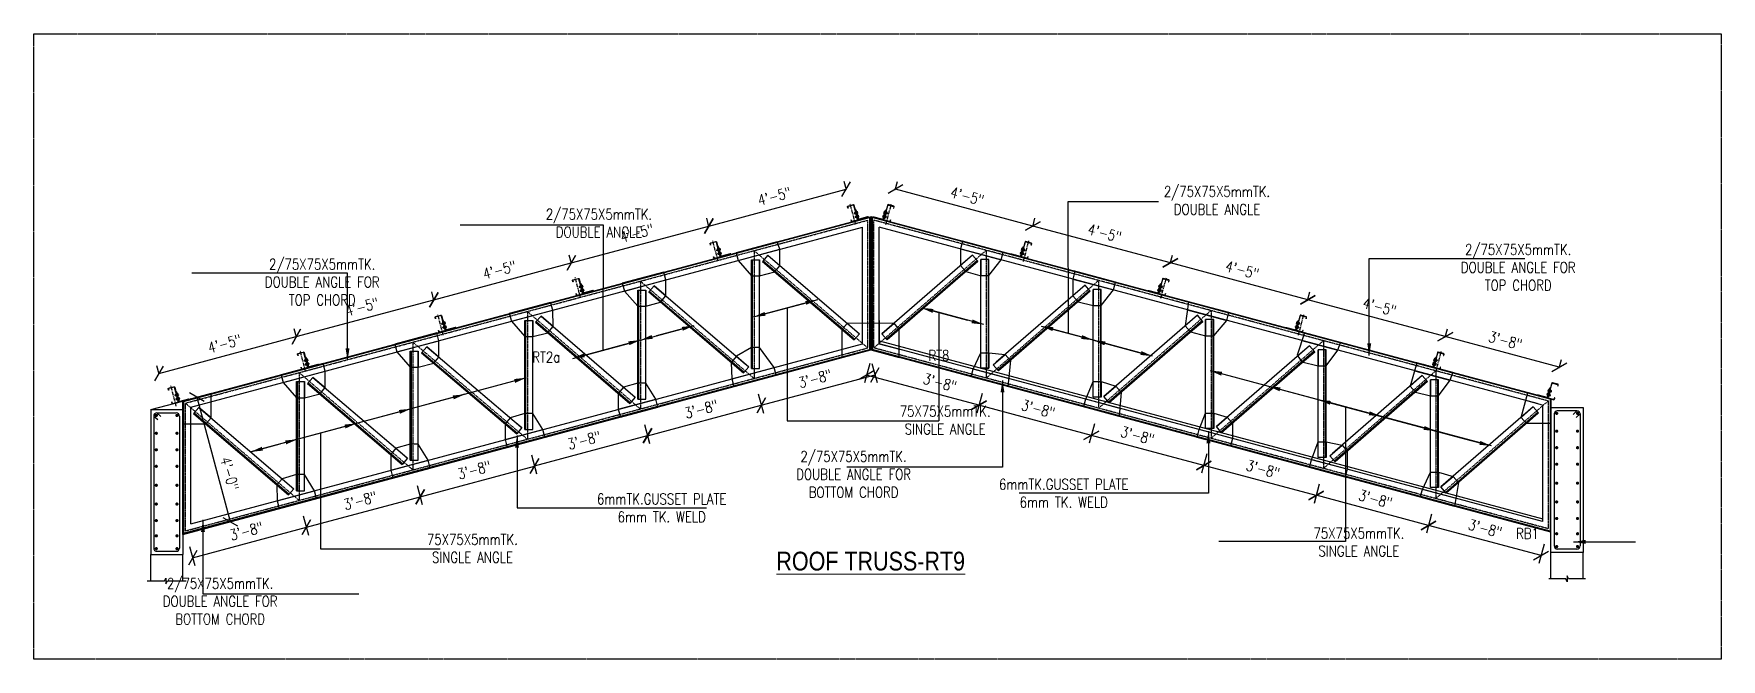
# Model space of a CAD drawing. Extents: x -95606 to 113309, y -42160 to -940.
# Drawn here: x 104287 to 104917, y -19718 to -19484 of the extents above; entities that cross this region are included whole.
import ezdxf

# ---------------------------------------------------------------- set-up
doc = ezdxf.new("R2010")
doc.units = 0
doc.header["$LTSCALE"] = 0.02
doc.header["$MEASUREMENT"] = 0
doc.header["$PDMODE"] = 3
doc.header["$PDSIZE"] = -2
for name, pattern in [('CENTER', [50.8, 31.75, -6.35, 6.35, -6.35]), ('CENTERX2', [101.6, 63.5, -12.7, 12.7, -12.7]), ('DASHEDX2', [1.5, 1, -0.5])]:
    doc.linetypes.add(name, pattern=pattern)
doc.layers.get('0').update_dxf_attribs({"linetype": 'CONTINUOUS'})
doc.layers.get('DEFPOINTS').update_dxf_attribs({"linetype": 'CONTINUOUS'})
for name, color, linetype in [('5T', 4, 'CONTINUOUS'), ('A-C PURLIN', 1, 'CONTINUOUS'), ('A-GRID', 7, 'CENTERX2'), ('A-OL', 2, 'CONTINUOUS'), ('A-WELD', 6, 'CONTINUOUS'), ('DIM', 7, 'CONTINUOUS'), ('dimentions', 8, 'CONTINUOUS'), ('EXLINE', 33, 'CONTINUOUS'), ('G-GRID', 7, 'CENTERX2'), ('GUSSET', 1, 'CONTINUOUS'), ('LEVEL', 1, 'CONTINUOUS'), ('OL', 2, 'CONTINUOUS'), ('RF', 5, 'CONTINUOUS'), ('RF5', 6, 'CONTINUOUS'), ('S-DIM', 7, 'CONTINUOUS'), ('S-TXT', 2, 'CONTINUOUS'), ('TEX', 2, 'CONTINUOUS')]:
    doc.layers.add(name, color=color, linetype=linetype)
doc.layers.add('Layer4', color=4, linetype='CONTINUOUS', lineweight=25)
doc.styles.add('ROMANC', font='romanc.shx')
doc.styles.add('style9', font='romans.shx', dxfattribs={"width": 0.8, "height": 4})
doc.dimstyles.new('TEXT-14', dxfattribs={"dimtxt": 4, "dimasz": 4.5, "dimexe": 3, "dimexo": 6, "dimgap": 2, "dimtad": 1, "dimdec": 0, "dimrnd": 0.5, "dimzin": 1, "dimdsep": 46, "dimlunit": 4, "dimtxsty": 'style9', "dimblk": 'OBLIQUE', "dimcen": 72.09, "dimclrd": 1, "dimclre": 1, "dimclrt": 2, "dimadec": 0, "dimazin": 0, "dimtfac": 1, "dimtdec": 0, "dimtofl": 0, "dimtmove": 0, "dimatfit": 3, "dimfxl": 1, "dimfrac": 2, "dimtolj": 1, "dimtzin": 0, "dimlwd": -1, "dimarcsym": 0})

msp = doc.modelspace()

# ---------------------------------------------------------------- texts
at = {"layer": '5T', "lineweight": 9, "insert": (104599.304, -19677.505), "char_height": 7, "width": 126.09722, "attachment_point": 2, "style": 'ROMANC'}
msp.add_mtext('{\\fSwis721 Cn BT|b0|i0|c0|p34;\\LROOF TRUSS-RT9}', dxfattribs=at)
at = {"layer": 'dimentions', "color": 2, "char_height": 4, "attachment_point": 5, "style": 'style9'}
for s, width, insert in [('2/75X75X5mmTK. \\PDOUBLE ANGLE', 104.19387, (104728.468, -19546.558)), ('2/75X75X5mmTK. \\PDOUBLE ANGLE', 104.19387, (104497.965, -19555.048)), ('2/75X75X5mmTK. \\PDOUBLE ANGLE FOR\\PTOP CHORD', 104.19387, (104394.734, -19577.015)), ('2/75X75X5mmTK. \\PDOUBLE ANGLE FOR\\PTOP CHORD', 104.19387, (104840.803, -19571.51)), ('RT2a', 109.71958, (104478.283, -19604.963)), ('RT8', 109.71958, (104624.754, -19604.351)), ('75X75X5mmTK. \\PSINGLE ANGLE', 104.19387, (104627.082, -19628.483)), ('2/75X75X5mmTK. \\PDOUBLE ANGLE FOR\\PBOTTOM CHORD', 104.19387, (104592.933, -19648.662)), ('6mmTK.GUSSET PLATE \\P6mm TK. WELD', 104.19387, (104671.311, -19655.71)), ('6mmTK.GUSSET PLATE \\P6mm TK. WELD', 104.19387, (104521.354, -19661.198)), ('75X75X5mmTK. \\PSINGLE ANGLE', 104.19387, (104450.766, -19676.264)), ('75X75X5mmTK. \\PSINGLE ANGLE', 104.19387, (104781.388, -19673.931)), ('2/75X75X5mmTK. \\PDOUBLE ANGLE FOR\\PBOTTOM CHORD', 104.19387, (104356.674, -19695.981))]:
    msp.add_mtext_dynamic_manual_height_columns(s, width=width, gutter_width=16, heights=[0], dxfattribs=dict(at, insert=insert))
at = {"layer": 'dimentions', "color": 2, "insert": (104844.261, -19670.695), "char_height": 4, "width": 76.41678, "attachment_point": 5, "style": 'style9'}
msp.add_mtext('RB1', dxfattribs=at)

# ---------------------------------------------------------------- blocks, each defined once
blk = doc.blocks.new('A BOLT')
at = {"layer": 'GUSSET'}
h = blk.add_hatch(dxfattribs=at)
h.set_pattern_fill('LINE', color=8, scale=12.375, angle=107, style=0)
h.set_pattern_definition([(286.416, (-3737.1646, 76954.9778), (1.483816784, 0.437161318), [])])
edge = h.paths.add_edge_path()
edge.add_line((7, -1), (12, 0))
edge.add_ellipse((11, 2), major_axis=(1.59, 1.59), ratio=1, start_angle=241.416, end_angle=331.416)
edge.add_line((13, 3), (13, 4))
edge.add_line((13, 4), (13, 5))
edge.add_ellipse((11, 4), major_axis=(1.59, 1.59), ratio=1, start_angle=331.416, end_angle=421.416)
edge.add_line((10, 6), (8, 5))
edge.add_line((8, 5), (5, 5))
edge.add_ellipse((6, 3), major_axis=(1.59, 1.59), ratio=1, start_angle=331.416, end_angle=421.416, ccw=False)
edge.add_line((8, 3), (8, 2))
edge.add_line((8, 2), (8, 2))
edge.add_ellipse((6, 1), major_axis=(1.59, 1.59), ratio=1, start_angle=241.416, end_angle=331.416, ccw=False)
at = {"layer": 'A-GRID'}
blk.add_line((16, 5), (-20, -6), dxfattribs=at)
at = {"layer": 'A-OL', "color": 1, "linetype": 'DASHEDX2'}
for p, q in [((-13, 9), (-12, 9)), ((-2, 12), (-3, 11)), ((-6, -14), (-5, -14)), ((4, -11), (3, -11))]:
    blk.add_line(p, q, dxfattribs=at)
at = {"layer": 'A-OL', "color": 1}
for p, q in [((-5, -14), (-12, 9)), ((3, -11), (-3, 11))]:
    blk.add_line(p, q, dxfattribs=at)
at = {"layer": 'OL'}
for p, q in [((-13, 9), (-6, -14)), ((-2, 12), (4, -11)), ((9, 6), (0, 3))]:
    blk.add_line(p, q, dxfattribs=at)
for points in [[(-12, 7), (-17, 6, 0.414214), (-18, 3), (-18, 2)], [(-10, 0), (-15, -1, -0.414214), (-18, 0), (-18, 2)], [(-2, 10), (3, 11, -0.414214), (5, 10), (6, 9)], [(0, 3), (5, 5, 0.414214), (6, 7), (6, 9)], [(8, 2), (8, 3, 0.414214), (5, 5), (3, 4)], [(8, 2), (8, 2, -0.414214), (7, -1), (3, -2)], [(13, 4), (13, 3, -0.414214), (12, 0), (4, -2)], [(13, 4), (13, 5, 0.414214), (10, 6), (5, 4)], [(-17, -5), (-17, -4, -0.414214), (-15, -1), (-13, -1)], [(-17, -5), (-17, -6, 0.414214), (-14, -7), (-10, -6)], [(-9, -6), (-13, -7, 0.414214), (-15, -10), (-14, -11)], [(-7, -13), (-11, -14, -0.414214), (-14, -12), (-14, -11)], [(2, -3), (6, -1, -0.414214), (9, -3), (10, -4)], [(4, -10), (8, -8, 0.414214), (10, -5), (10, -4)]]:
    blk.add_lwpolyline(points, format="xyb", dxfattribs=at)
for points in [[(-1, 3), (-9, 0)], [(8, 6), (8, 5), (0, 3)], [(-8, -5), (1, -3)]]:
    blk.add_lwpolyline(points, dxfattribs=at)
blk = doc.blocks.new('RT8-LIP')
at = {"layer": 'A-C PURLIN'}
h = blk.add_hatch(dxfattribs=at)
h.set_pattern_fill('STEEL', color=256, scale=11, angle=106.708, style=0)
h.set_pattern_definition([(151.708, (-15373.637, -58962.002), (-16.553237, -30.752983), []), (151.708, (-15390.362, -58967.023), (-16.553237, -30.752983), [])])
h.paths.add_polyline_path([(-61, 86, 0.414214), (-64, 80), (-40, -1, -0.414214), (-43, -8), (-124, -32, 0.414214), (-128, -38), (-32, -10)])
h = blk.add_hatch(dxfattribs=at)
h.set_pattern_fill('STEEL', color=256, scale=8, angle=16.708, style=0)
h.set_pattern_definition([(61.708, (-15390.126, -58951.48), (-22.365806, 12.038718), []), (61.708, (-15393.777, -58939.315), (-22.365806, 12.038718), [])])
h.paths.add_polyline_path([(-50, 64), (-70, 130, -0.414214), (-66, 136), (-20, 150, -0.414214), (-13, 147), (-10, 137, 0.490314), (-9, 136, 0.490314), (-8, 138), (-12, 150, 0.414214), (-18, 153), (-70, 138, 0.414214), (-73, 132), (-52, 64), (-32, -4, 0.414214), (-26, -8), (26, 8, 0.414214), (29, 14), (25, 26, 0.490314), (24, 27, 0.490314), (23, 26), (26, 16, -0.414214), (23, 9), (-24, -5, -0.414214), (-30, -1)])
for points in [[(-61, 86), (-32, -10), (-128, -38), (-128, -38, -0.414214), (-124, -32), (-43, -8, 0.414214), (-40, -1), (-64, 80, -0.414214), (-61, 86)], [(24, 27), (24, 27, 0.414214), (23, 26), (26, 16, -0.414214), (23, 9), (-24, -5, -0.414214), (-30, -1), (-50, 64), (-70, 130, -0.414214), (-66, 136), (-20, 150, -0.414214), (-13, 147), (-10, 137, 0.414214), (-9, 136), (-9, 136, 0.414214), (-8, 138), (-12, 150, 0.414214), (-18, 153), (-70, 138, 0.414214), (-73, 132), (-52, 64), (-32, -4, 0.414214), (-26, -8), (26, 8, 0.414214), (29, 14), (25, 26, 0.414214)]]:
    blk.add_lwpolyline(points, format="xyb", close=True, dxfattribs=at)
blk = doc.blocks.new('A$C7F18320F')
at = {"layer": 'A-C PURLIN', "xscale": 0.03999999999769976, "yscale": 0.03999999999769976, "zscale": 0.03999999999769976, "rotation": 357.2919999998659}
blk.add_blockref('RT8-LIP', (1.29, 0.32), dxfattribs=at)
at = {"layer": 'A-WELD', "xscale": 0.03999999999769976, "yscale": 0.03999999999769976, "zscale": 0.03999999999769976, "rotation": 357.2919999998659}
for p in [(-0.54, 2.81), (-0.18, 1.36)]:
    blk.add_blockref('A BOLT', p, dxfattribs=at)
blk = doc.blocks.new('_Oblique')
at = {"color": 0, "linetype": 'ByBlock', "lineweight": -2}
blk.add_line((-0.5, -0.5), (0.5, 0.5), dxfattribs=at)
blk = doc.blocks.new('*D146')
at = {"layer": 'DEFPOINTS', "color": 0, "lineweight": -2, "transparency": 16777216}
for p in [(104385.08, -19597.33), (104386.7, -19603.38), (104335.44, -19617.11)]:
    blk.add_point(p, dxfattribs=at)
at = {"layer": 'dimentions', "color": 1, "transparency": 16777216}
blk.add_line((104333.82, -19611.07), (104385.08, -19597.33), dxfattribs=at)
at = {"layer": 'dimentions', "color": 1, "lineweight": -2, "transparency": 16777216}
for p, q in [((104385.15, -19597.58), (104384.3, -19594.44)), ((104333.89, -19611.32), (104333.04, -19608.17))]:
    blk.add_line(p, q, dxfattribs=at)
at = {"layer": 'dimentions', "color": 1, "transparency": 16777216, "xscale": 4.5, "yscale": 4.5, "zscale": 4.5}
for p, rotation in [((104385.08, -19597.33), 15.0005004763087), ((104333.82, -19611.07), 195.0005004763087)]:
    blk.add_blockref('_Oblique', p, dxfattribs=dict(at, rotation=rotation))
at = {"layer": 'dimentions', "color": 2, "transparency": 16777216, "insert": (104358.32, -19599.97), "char_height": 4, "attachment_point": 5, "rotation": 15.0005, "style": 'style9'}
blk.add_mtext('\\A1;4\'-5"', dxfattribs=at)
blk = doc.blocks.new('*D147')
at = {"layer": 'DEFPOINTS', "color": 0, "lineweight": -2, "transparency": 16777216}
for p in [(104436.35, -19583.59), (104437.97, -19589.64), (104386.7, -19603.38)]:
    blk.add_point(p, dxfattribs=at)
at = {"layer": 'dimentions', "color": 1, "transparency": 16777216}
blk.add_line((104385.08, -19597.33), (104436.35, -19583.59), dxfattribs=at)
at = {"layer": 'dimentions', "color": 1, "lineweight": -2, "transparency": 16777216}
for p, q in [((104436.42, -19583.84), (104435.58, -19580.69)), ((104385.15, -19597.58), (104384.3, -19594.43))]:
    blk.add_line(p, q, dxfattribs=at)
at = {"layer": 'dimentions', "color": 1, "transparency": 16777216, "xscale": 4.5, "yscale": 4.5, "zscale": 4.5}
for p, rotation in [((104436.35, -19583.59), 14.9996244971495), ((104385.08, -19597.33), 194.9996244971495)]:
    blk.add_blockref('_Oblique', p, dxfattribs=dict(at, rotation=rotation))
at = {"layer": 'dimentions', "color": 2, "transparency": 16777216, "insert": (104409.58, -19586.23), "char_height": 4, "attachment_point": 5, "rotation": 14.99962, "style": 'style9'}
blk.add_mtext('\\A1;4\'-5"', dxfattribs=at)
blk = doc.blocks.new('*D148')
at = {"layer": 'DEFPOINTS', "color": 0, "lineweight": -2, "transparency": 16777216}
for p in [(104487.63, -19569.85), (104489.25, -19575.9), (104437.97, -19589.64)]:
    blk.add_point(p, dxfattribs=at)
at = {"layer": 'dimentions', "color": 1, "lineweight": -2, "transparency": 16777216}
for p, q in [((104487.7, -19570.1), (104486.85, -19566.96)), ((104436.42, -19583.84), (104435.58, -19580.69))]:
    blk.add_line(p, q, dxfattribs=at)
at = {"layer": 'dimentions', "color": 1, "transparency": 16777216}
blk.add_line((104436.35, -19583.59), (104487.63, -19569.85), dxfattribs=at)
at = {"layer": 'dimentions', "color": 1, "transparency": 16777216, "xscale": 4.5, "yscale": 4.5, "zscale": 4.5}
for p, rotation in [((104487.63, -19569.85), 15.0000670994877), ((104436.35, -19583.59), 195.0000670994877)]:
    blk.add_blockref('_Oblique', p, dxfattribs=dict(at, rotation=rotation))
at = {"layer": 'dimentions', "color": 2, "transparency": 16777216, "insert": (104460.86, -19572.49), "char_height": 4, "attachment_point": 5, "rotation": 15.00007, "style": 'style9'}
blk.add_mtext('\\A1;4\'-5"', dxfattribs=at)
blk = doc.blocks.new('*D149')
at = {"layer": 'DEFPOINTS', "color": 0, "lineweight": -2, "transparency": 16777216}
for p in [(104538.91, -19556.11), (104540.53, -19562.16), (104489.25, -19575.9)]:
    blk.add_point(p, dxfattribs=at)
at = {"layer": 'dimentions', "color": 1, "lineweight": -2, "transparency": 16777216}
for p, q in [((104538.97, -19556.36), (104538.13, -19553.22)), ((104487.7, -19570.1), (104486.85, -19566.95))]:
    blk.add_line(p, q, dxfattribs=at)
at = {"layer": 'dimentions', "color": 1, "transparency": 16777216}
blk.add_line((104487.63, -19569.85), (104538.91, -19556.11), dxfattribs=at)
at = {"layer": 'dimentions', "color": 1, "transparency": 16777216, "xscale": 4.5, "yscale": 4.5, "zscale": 4.5}
for p, rotation in [((104538.91, -19556.11), 14.99992978305561), ((104487.63, -19569.85), 194.9999297830556)]:
    blk.add_blockref('_Oblique', p, dxfattribs=dict(at, rotation=rotation))
at = {"layer": 'dimentions', "color": 2, "transparency": 16777216, "insert": (104512.14, -19558.75), "char_height": 4, "attachment_point": 5, "rotation": 14.99993, "style": 'style9'}
blk.add_mtext('\\A1;4\'-5"', dxfattribs=at)
blk = doc.blocks.new('*D150')
at = {"layer": 'DEFPOINTS', "color": 0, "lineweight": -2, "transparency": 16777216}
for p in [(104590.18, -19542.37), (104591.8, -19548.42), (104540.53, -19562.16)]:
    blk.add_point(p, dxfattribs=at)
at = {"layer": 'dimentions', "color": 1, "transparency": 16777216}
blk.add_line((104538.91, -19556.11), (104590.18, -19542.37), dxfattribs=at)
at = {"layer": 'dimentions', "color": 1, "lineweight": -2, "transparency": 16777216}
for p, q in [((104590.25, -19542.62), (104589.41, -19539.48)), ((104538.97, -19556.36), (104538.13, -19553.22))]:
    blk.add_line(p, q, dxfattribs=at)
at = {"layer": 'dimentions', "color": 1, "transparency": 16777216, "xscale": 4.5, "yscale": 4.5, "zscale": 4.5}
for p, rotation in [((104590.18, -19542.37), 15.00000380767196), ((104538.91, -19556.11), 195.0000038076719)]:
    blk.add_blockref('_Oblique', p, dxfattribs=dict(at, rotation=rotation))
at = {"layer": 'dimentions', "color": 2, "transparency": 16777216, "insert": (104563.41, -19545.01), "char_height": 4, "attachment_point": 5, "rotation": 15, "style": 'style9'}
blk.add_mtext('\\A1;4\'-5"', dxfattribs=at)
blk = doc.blocks.new('*D151')
at = {"layer": 'DEFPOINTS', "color": 0, "lineweight": -2, "transparency": 16777216}
for p in [(104386.14, -19658.37), (104388.82, -19668.38), (104343.72, -19669.74)]:
    blk.add_point(p, dxfattribs=at)
at = {"layer": 'dimentions', "color": 1, "transparency": 16777216}
blk.add_line((104346.41, -19679.75), (104388.82, -19668.38), dxfattribs=at)
at = {"layer": 'dimentions', "color": 1, "lineweight": -2, "transparency": 16777216}
for p, q in [((104387.69, -19664.17), (104389.6, -19671.28)), ((104345.28, -19675.53), (104347.18, -19682.64))]:
    blk.add_line(p, q, dxfattribs=at)
at = {"layer": 'dimentions', "color": 1, "transparency": 16777216, "xscale": 4.5, "yscale": 4.5, "zscale": 4.5}
for p, rotation in [((104388.82, -19668.38), 14.9999999999952), ((104346.41, -19679.75), 194.9999999999952)]:
    blk.add_blockref('_Oblique', p, dxfattribs=dict(at, rotation=rotation))
at = {"layer": 'dimentions', "color": 2, "transparency": 16777216, "insert": (104366.48, -19669.83), "char_height": 4, "attachment_point": 5, "rotation": 15, "style": 'style9'}
blk.add_mtext('\\A1;3\'-8"', dxfattribs=at)
blk = doc.blocks.new('*D152')
at = {"layer": 'DEFPOINTS', "color": 0, "lineweight": -2, "transparency": 16777216}
for p in [(104428.56, -19647.01), (104386.14, -19658.37), (104431.24, -19657.02)]:
    blk.add_point(p, dxfattribs=at)
at = {"layer": 'dimentions', "color": 1, "lineweight": -2, "transparency": 16777216}
for p, q in [((104430.11, -19652.8), (104432.02, -19659.92)), ((104387.69, -19664.17), (104389.6, -19671.28))]:
    blk.add_line(p, q, dxfattribs=at)
at = {"layer": 'dimentions', "color": 1, "transparency": 16777216}
blk.add_line((104388.82, -19668.38), (104431.24, -19657.02), dxfattribs=at)
at = {"layer": 'dimentions', "color": 1, "transparency": 16777216, "xscale": 4.5, "yscale": 4.5, "zscale": 4.5}
for p, rotation in [((104431.24, -19657.02), 15.00000000000004), ((104388.82, -19668.38), 195)]:
    blk.add_blockref('_Oblique', p, dxfattribs=dict(at, rotation=rotation))
at = {"layer": 'dimentions', "color": 2, "transparency": 16777216, "insert": (104408.9, -19658.47), "char_height": 4, "attachment_point": 5, "rotation": 15, "style": 'style9'}
blk.add_mtext('\\A1;3\'-8"', dxfattribs=at)
blk = doc.blocks.new('*D153')
at = {"layer": 'DEFPOINTS', "color": 0, "lineweight": -2, "transparency": 16777216}
for p in [(104513.4, -19624.28), (104471.25, -19635.57), (104516.04, -19634.16)]:
    blk.add_point(p, dxfattribs=at)
at = {"layer": 'dimentions', "color": 1, "lineweight": -2, "transparency": 16777216}
for p, q in [((104514.95, -19630.07), (104516.82, -19637.06)), ((104472.8, -19641.37), (104474.67, -19648.36))]:
    blk.add_line(p, q, dxfattribs=at)
at = {"layer": 'dimentions', "color": 1, "transparency": 16777216}
blk.add_line((104473.9, -19645.46), (104516.04, -19634.16), dxfattribs=at)
at = {"layer": 'dimentions', "color": 1, "transparency": 16777216, "xscale": 4.5, "yscale": 4.5, "zscale": 4.5}
for p, rotation in [((104516.04, -19634.16), 15.00322527087349), ((104473.9, -19645.46), 195.0032252708735)]:
    blk.add_blockref('_Oblique', p, dxfattribs=dict(at, rotation=rotation))
at = {"layer": 'dimentions', "color": 2, "transparency": 16777216, "insert": (104492.45, -19635.95), "char_height": 4, "attachment_point": 5, "rotation": 15.00323, "style": 'style9'}
blk.add_mtext('\\A1;3\'-8"', dxfattribs=at)
blk = doc.blocks.new('*D154')
at = {"layer": 'DEFPOINTS', "color": 0, "lineweight": -2, "transparency": 16777216}
for p in [(104598.23, -19601.54), (104600.91, -19611.55), (104555.81, -19612.91)]:
    blk.add_point(p, dxfattribs=at)
at = {"layer": 'dimentions', "color": 1, "transparency": 16777216}
blk.add_line((104558.49, -19622.92), (104600.91, -19611.55), dxfattribs=at)
at = {"layer": 'dimentions', "color": 1, "lineweight": -2, "transparency": 16777216}
for p, q in [((104599.79, -19607.34), (104601.69, -19614.45)), ((104557.37, -19618.71), (104559.27, -19625.82))]:
    blk.add_line(p, q, dxfattribs=at)
at = {"layer": 'dimentions', "color": 1, "transparency": 16777216, "xscale": 4.5, "yscale": 4.5, "zscale": 4.5}
for p, rotation in [((104600.91, -19611.55), 15.00001743841738), ((104558.49, -19622.92), 195.0000174384174)]:
    blk.add_blockref('_Oblique', p, dxfattribs=dict(at, rotation=rotation))
at = {"layer": 'dimentions', "color": 2, "transparency": 16777216, "insert": (104578.57, -19613), "char_height": 4, "attachment_point": 5, "rotation": 15.00002, "style": 'style9'}
blk.add_mtext('\\A1;3\'-8"', dxfattribs=at)
blk = doc.blocks.new('*D155')
at = {"layer": 'DEFPOINTS', "color": 0, "lineweight": -2, "transparency": 16777216}
for p in [(104813.62, -19597.33), (104812, -19603.37), (104854.51, -19614.77)]:
    blk.add_point(p, dxfattribs=at)
at = {"layer": 'dimentions', "color": 1, "lineweight": -2, "transparency": 16777216}
for p, q in [((104813.55, -19597.58), (104814.39, -19594.43)), ((104856.06, -19608.97), (104856.91, -19605.83))]:
    blk.add_line(p, q, dxfattribs=at)
at = {"layer": 'dimentions', "color": 1, "transparency": 16777216}
blk.add_line((104856.13, -19608.72), (104813.62, -19597.33), dxfattribs=at)
at = {"layer": 'dimentions', "color": 1, "transparency": 16777216, "xscale": 4.500000000000001, "yscale": 4.500000000000001, "zscale": 4.500000000000001}
for p, rotation in [((104813.62, -19597.33), 164.9988413426649), ((104856.13, -19608.72), 344.9988413426649)]:
    blk.add_blockref('_Oblique', p, dxfattribs=dict(at, rotation=rotation))
at = {"layer": 'dimentions', "color": 2, "transparency": 16777216, "insert": (104836.01, -19598.8), "char_height": 4, "attachment_point": 5, "rotation": 344.99884, "style": 'style9'}
blk.add_mtext('\\A1;3\'-8"', dxfattribs=at)
blk = doc.blocks.new('*D156')
at = {"layer": 'DEFPOINTS', "color": 0, "lineweight": -2, "transparency": 16777216}
for p in [(104762.34, -19583.59), (104760.72, -19589.64), (104812, -19603.37)]:
    blk.add_point(p, dxfattribs=at)
at = {"layer": 'dimentions', "color": 1, "lineweight": -2, "transparency": 16777216}
for p, q in [((104762.28, -19583.84), (104763.12, -19580.69)), ((104813.55, -19597.58), (104814.39, -19594.43))]:
    blk.add_line(p, q, dxfattribs=at)
at = {"layer": 'dimentions', "color": 1, "transparency": 16777216}
blk.add_line((104813.62, -19597.33), (104762.34, -19583.59), dxfattribs=at)
for p, xscale, yscale, zscale, rotation in [((104762.34, -19583.59), 4.500000000000001, 4.500000000000001, 4.500000000000001, 165.0001443091876), ((104813.62, -19597.33), 4.5, 4.5, 4.5, 345.0001443091876)]:
    blk.add_blockref('_Oblique', p, dxfattribs=dict(at, xscale=xscale, yscale=yscale, zscale=zscale, rotation=rotation))
at = {"layer": 'dimentions', "color": 2, "transparency": 16777216, "insert": (104789.11, -19586.23), "char_height": 4, "attachment_point": 5, "rotation": 345.00014, "style": 'style9'}
blk.add_mtext('\\A1;4\'-5"', dxfattribs=at)
blk = doc.blocks.new('*D157')
at = {"layer": 'DEFPOINTS', "color": 0, "lineweight": -2, "transparency": 16777216}
for p in [(104711.07, -19569.85), (104709.45, -19575.9), (104760.72, -19589.64)]:
    blk.add_point(p, dxfattribs=at)
at = {"layer": 'dimentions', "color": 1, "lineweight": -2, "transparency": 16777216}
for p, q in [((104711, -19570.1), (104711.84, -19566.95)), ((104762.28, -19583.84), (104763.12, -19580.69))]:
    blk.add_line(p, q, dxfattribs=at)
at = {"layer": 'dimentions', "color": 1, "transparency": 16777216}
blk.add_line((104762.34, -19583.59), (104711.07, -19569.85), dxfattribs=at)
at = {"layer": 'dimentions', "color": 1, "transparency": 16777216, "xscale": 4.5, "yscale": 4.5, "zscale": 4.5}
for p, rotation in [((104711.07, -19569.85), 164.999982110173), ((104762.34, -19583.59), 344.999982110173)]:
    blk.add_blockref('_Oblique', p, dxfattribs=dict(at, rotation=rotation))
at = {"layer": 'dimentions', "color": 2, "transparency": 16777216, "insert": (104737.84, -19572.49), "char_height": 4, "attachment_point": 5, "rotation": 344.99998, "style": 'style9'}
blk.add_mtext('\\A1;4\'-5"', dxfattribs=at)
blk = doc.blocks.new('*D158')
at = {"layer": 'DEFPOINTS', "color": 0, "lineweight": -2, "transparency": 16777216}
for p in [(104659.79, -19556.11), (104658.17, -19562.16), (104709.45, -19575.9)]:
    blk.add_point(p, dxfattribs=at)
at = {"layer": 'dimentions', "color": 1, "lineweight": -2, "transparency": 16777216}
for p, q in [((104659.73, -19556.36), (104660.57, -19553.22)), ((104711, -19570.1), (104711.84, -19566.95))]:
    blk.add_line(p, q, dxfattribs=at)
at = {"layer": 'dimentions', "color": 1, "transparency": 16777216}
blk.add_line((104711.07, -19569.85), (104659.79, -19556.11), dxfattribs=at)
at = {"layer": 'dimentions', "color": 1, "transparency": 16777216, "xscale": 4.5, "yscale": 4.5, "zscale": 4.5}
for p, rotation in [((104659.79, -19556.11), 165.0008342643295), ((104711.07, -19569.85), 345.0008342643295)]:
    blk.add_blockref('_Oblique', p, dxfattribs=dict(at, rotation=rotation))
at = {"layer": 'dimentions', "color": 2, "transparency": 16777216, "insert": (104686.56, -19558.75), "char_height": 4, "attachment_point": 5, "rotation": 345.00083, "style": 'style9'}
blk.add_mtext('\\A1;4\'-5"', dxfattribs=at)
blk = doc.blocks.new('*D159')
at = {"layer": 'DEFPOINTS', "color": 0, "lineweight": -2, "transparency": 16777216}
for p in [(104608.52, -19542.37), (104606.9, -19548.42), (104658.17, -19562.16)]:
    blk.add_point(p, dxfattribs=at)
at = {"layer": 'dimentions', "color": 1, "lineweight": -2, "transparency": 16777216}
for p, q in [((104608.45, -19542.62), (104609.29, -19539.48)), ((104659.73, -19556.36), (104660.57, -19553.22))]:
    blk.add_line(p, q, dxfattribs=at)
at = {"layer": 'dimentions', "color": 1, "transparency": 16777216}
blk.add_line((104659.79, -19556.11), (104608.52, -19542.37), dxfattribs=at)
at = {"layer": 'dimentions', "color": 1, "transparency": 16777216, "xscale": 4.5, "yscale": 4.5, "zscale": 4.5}
for p, rotation in [((104608.52, -19542.37), 164.9991299627706), ((104659.79, -19556.11), 344.9991299627706)]:
    blk.add_blockref('_Oblique', p, dxfattribs=dict(at, rotation=rotation))
at = {"layer": 'dimentions', "color": 2, "transparency": 16777216, "insert": (104635.29, -19545.01), "char_height": 4, "attachment_point": 5, "rotation": 344.99913, "style": 'style9'}
blk.add_mtext('\\A1;4\'-5"', dxfattribs=at)
blk = doc.blocks.new('*D160')
at = {"layer": 'DEFPOINTS', "color": 0, "lineweight": -2, "transparency": 16777216}
for p in [(104810.07, -19657.71), (104807.39, -19667.72), (104851.99, -19668.94)]:
    blk.add_point(p, dxfattribs=at)
at = {"layer": 'dimentions', "color": 1, "lineweight": -2, "transparency": 16777216}
for p, q in [((104808.52, -19663.5), (104806.61, -19670.61)), ((104850.44, -19674.73), (104848.53, -19681.85))]:
    blk.add_line(p, q, dxfattribs=at)
at = {"layer": 'dimentions', "color": 1, "transparency": 16777216}
blk.add_line((104849.31, -19678.95), (104807.39, -19667.72), dxfattribs=at)
at = {"layer": 'dimentions', "color": 1, "transparency": 16777216, "xscale": 4.5, "yscale": 4.5, "zscale": 4.5}
for p, rotation in [((104807.39, -19667.72), 164.9999991407766), ((104849.31, -19678.95), 344.9999991407766)]:
    blk.add_blockref('_Oblique', p, dxfattribs=dict(at, rotation=rotation))
at = {"layer": 'dimentions', "color": 2, "transparency": 16777216, "insert": (104828.47, -19668.83), "char_height": 4, "attachment_point": 5, "rotation": 345, "style": 'style9'}
blk.add_mtext('\\A1;3\'-8"', dxfattribs=at)
blk = doc.blocks.new('*D161')
at = {"layer": 'DEFPOINTS', "color": 0, "lineweight": -2, "transparency": 16777216}
for p in [(104726.23, -19635.24), (104723.52, -19645.37), (104768.15, -19646.47)]:
    blk.add_point(p, dxfattribs=at)
at = {"layer": 'dimentions', "color": 1, "lineweight": -2, "transparency": 16777216}
for p, q in [((104724.68, -19641.04), (104722.74, -19648.27)), ((104766.6, -19652.27), (104764.66, -19659.5))]:
    blk.add_line(p, q, dxfattribs=at)
at = {"layer": 'dimentions', "color": 1, "transparency": 16777216}
blk.add_line((104765.44, -19656.6), (104723.52, -19645.37), dxfattribs=at)
at = {"layer": 'dimentions', "color": 1, "transparency": 16777216, "xscale": 4.499999999999999, "yscale": 4.499999999999999, "zscale": 4.499999999999999}
for p, rotation in [((104723.52, -19645.37), 164.9999422528514), ((104765.44, -19656.6), 344.9999422528514)]:
    blk.add_blockref('_Oblique', p, dxfattribs=dict(at, rotation=rotation))
at = {"layer": 'dimentions', "color": 2, "transparency": 16777216, "insert": (104745.61, -19646.75), "char_height": 4, "attachment_point": 5, "rotation": 344.99994, "style": 'style9'}
blk.add_mtext('\\A1;3\'-8"', dxfattribs=at)
blk = doc.blocks.new('*D162')
at = {"layer": 'DEFPOINTS', "color": 0, "lineweight": -2, "transparency": 16777216}
for p in [(104684.31, -19624.01), (104681.6, -19634.13), (104726.23, -19635.24)]:
    blk.add_point(p, dxfattribs=at)
at = {"layer": 'dimentions', "color": 1, "lineweight": -2, "transparency": 16777216}
for p, q in [((104682.76, -19629.8), (104680.82, -19637.03)), ((104724.68, -19641.04), (104722.74, -19648.26))]:
    blk.add_line(p, q, dxfattribs=at)
at = {"layer": 'dimentions', "color": 1, "transparency": 16777216}
blk.add_line((104723.52, -19645.36), (104681.6, -19634.13), dxfattribs=at)
for p, xscale, yscale, zscale, rotation in [((104681.6, -19634.13), 4.499999999999999, 4.499999999999999, 4.499999999999999, 164.9999722030181), ((104723.52, -19645.36), 4.5, 4.5, 4.5, 344.9999722030182)]:
    blk.add_blockref('_Oblique', p, dxfattribs=dict(at, xscale=xscale, yscale=yscale, zscale=zscale, rotation=rotation))
at = {"layer": 'dimentions', "color": 2, "transparency": 16777216, "insert": (104698.8, -19634.2), "char_height": 4, "attachment_point": 5, "rotation": 344.99997, "style": 'style9'}
blk.add_mtext('\\A1;3\'-8"', dxfattribs=at)
blk = doc.blocks.new('*D163')
at = {"layer": 'DEFPOINTS', "color": 0, "lineweight": -2, "transparency": 16777216}
for p in [(104555.81, -19612.91), (104513.4, -19624.28), (104558.49, -19622.92)]:
    blk.add_point(p, dxfattribs=at)
at = {"layer": 'dimentions', "color": 1, "transparency": 16777216}
blk.add_line((104516.08, -19634.28), (104558.49, -19622.92), dxfattribs=at)
at = {"layer": 'dimentions', "color": 1, "lineweight": -2, "transparency": 16777216}
for p, q in [((104557.37, -19618.71), (104559.27, -19625.82)), ((104514.95, -19630.07), (104516.85, -19637.18))]:
    blk.add_line(p, q, dxfattribs=at)
at = {"layer": 'dimentions', "color": 1, "transparency": 16777216, "xscale": 4.5, "yscale": 4.5, "zscale": 4.5}
for p, rotation in [((104558.49, -19622.92), 14.99999999999544), ((104516.08, -19634.28), 194.9999999999955)]:
    blk.add_blockref('_Oblique', p, dxfattribs=dict(at, rotation=rotation))
at = {"layer": 'dimentions', "color": 2, "transparency": 16777216, "insert": (104536.15, -19624.37), "char_height": 4, "attachment_point": 5, "rotation": 15, "style": 'style9'}
blk.add_mtext('\\A1;3\'-8"', dxfattribs=at)
blk = doc.blocks.new('*D164')
at = {"layer": 'DEFPOINTS', "color": 0, "lineweight": -2, "transparency": 16777216}
for p in [(104471.25, -19635.57), (104428.56, -19647.01), (104473.93, -19645.58)]:
    blk.add_point(p, dxfattribs=at)
at = {"layer": 'dimentions', "color": 1, "lineweight": -2, "transparency": 16777216}
for p, q in [((104472.8, -19641.37), (104474.7, -19648.48)), ((104430.11, -19652.8), (104432.02, -19659.92))]:
    blk.add_line(p, q, dxfattribs=at)
at = {"layer": 'dimentions', "color": 1, "transparency": 16777216}
blk.add_line((104431.24, -19657.02), (104473.93, -19645.58), dxfattribs=at)
at = {"layer": 'dimentions', "color": 1, "transparency": 16777216, "xscale": 4.5, "yscale": 4.5, "zscale": 4.5}
for p, rotation in [((104473.93, -19645.58), 14.99681529627112), ((104431.24, -19657.02), 194.9968152962711)]:
    blk.add_blockref('_Oblique', p, dxfattribs=dict(at, rotation=rotation))
at = {"layer": 'dimentions', "color": 2, "transparency": 16777216, "insert": (104451.45, -19647.07), "char_height": 4, "attachment_point": 5, "rotation": 14.99682, "style": 'style9'}
blk.add_mtext('\\A1;3\'-8"', dxfattribs=at)
blk = doc.blocks.new('*D165')
at = {"layer": 'DEFPOINTS', "color": 0, "lineweight": -2, "transparency": 16777216}
for p in [(104768.15, -19646.47), (104765.47, -19656.48), (104810.07, -19657.71)]:
    blk.add_point(p, dxfattribs=at)
at = {"layer": 'dimentions', "color": 1, "lineweight": -2, "transparency": 16777216}
for p, q in [((104766.6, -19652.27), (104764.69, -19659.38)), ((104808.52, -19663.5), (104806.61, -19670.61))]:
    blk.add_line(p, q, dxfattribs=at)
at = {"layer": 'dimentions', "color": 1, "transparency": 16777216}
blk.add_line((104807.39, -19667.72), (104765.47, -19656.48), dxfattribs=at)
at = {"layer": 'dimentions', "color": 1, "transparency": 16777216, "xscale": 4.5, "yscale": 4.5, "zscale": 4.5}
for p, rotation in [((104765.47, -19656.48), 165.0000577481576), ((104807.39, -19667.72), 345.0000577481576)]:
    blk.add_blockref('_Oblique', p, dxfattribs=dict(at, rotation=rotation))
at = {"layer": 'dimentions', "color": 2, "transparency": 16777216, "insert": (104787.56, -19657.87), "char_height": 4, "attachment_point": 5, "rotation": 345.00006, "style": 'style9'}
blk.add_mtext('\\A1;3\'-8"', dxfattribs=at)
blk = doc.blocks.new('*D166')
at = {"layer": 'DEFPOINTS', "color": 0, "lineweight": -2, "transparency": 16777216}
for p in [(104351.55, -19618.98), (104360.42, -19666.3), (104363.97, -19665.35)]:
    blk.add_point(p, dxfattribs=at)
at = {"layer": 'dimentions', "color": 1, "lineweight": -2, "transparency": 16777216}
for p, q in [((104345.75, -19620.54), (104345.1, -19620.71)), ((104358.18, -19666.9), (104357.53, -19667.08))]:
    blk.add_line(p, q, dxfattribs=at)
at = {"layer": 'dimentions', "color": 1, "transparency": 16777216}
blk.add_line((104348, -19619.93), (104360.42, -19666.3), dxfattribs=at)
at = {"layer": 'dimentions', "color": 1, "transparency": 16777216, "xscale": 4.5, "yscale": 4.5, "zscale": 4.5}
for p, rotation in [((104348, -19619.93), 105.000000000013), ((104360.42, -19666.3), 285.000000000013)]:
    blk.add_blockref('_Oblique', p, dxfattribs=dict(at, rotation=rotation))
at = {"layer": 'dimentions', "color": 2, "transparency": 16777216, "insert": (104360.16, -19648.39), "char_height": 4, "attachment_point": 5, "rotation": 285, "style": 'style9'}
blk.add_mtext('\\A1;4\'-0"', dxfattribs=at)
blk = doc.blocks.new('*D167')
at = {"layer": 'DEFPOINTS', "color": 0, "lineweight": -2, "transparency": 16777216}
for p in [(104642.39, -19612.78), (104639.68, -19622.9), (104684.31, -19624.01)]:
    blk.add_point(p, dxfattribs=at)
at = {"layer": 'dimentions', "color": 1, "lineweight": -2, "transparency": 16777216}
for p, q in [((104640.84, -19618.57), (104638.9, -19625.8)), ((104682.76, -19629.8), (104680.82, -19637.03))]:
    blk.add_line(p, q, dxfattribs=at)
at = {"layer": 'dimentions', "color": 1, "transparency": 16777216}
blk.add_line((104681.6, -19634.13), (104639.68, -19622.9), dxfattribs=at)
at = {"layer": 'dimentions', "color": 1, "transparency": 16777216, "xscale": 4.5, "yscale": 4.5, "zscale": 4.5}
for p, rotation in [((104639.68, -19622.9), 165.0000277969805), ((104681.6, -19634.13), 345.0000277969805)]:
    blk.add_blockref('_Oblique', p, dxfattribs=dict(at, rotation=rotation))
at = {"layer": 'dimentions', "color": 2, "transparency": 16777216, "insert": (104661.77, -19624.28), "char_height": 4, "attachment_point": 5, "rotation": 345.00003, "style": 'style9'}
blk.add_mtext('\\A1;3\'-8"', dxfattribs=at)
blk = doc.blocks.new('*D168')
at = {"layer": 'DEFPOINTS', "color": 0, "lineweight": -2, "transparency": 16777216}
for p in [(104600.47, -19601.54), (104597.76, -19611.67), (104642.39, -19612.78)]:
    blk.add_point(p, dxfattribs=at)
at = {"layer": 'dimentions', "color": 1, "lineweight": -2, "transparency": 16777216}
for p, q in [((104598.92, -19607.34), (104596.98, -19614.56)), ((104640.84, -19618.57), (104638.9, -19625.8))]:
    blk.add_line(p, q, dxfattribs=at)
at = {"layer": 'dimentions', "color": 1, "transparency": 16777216}
blk.add_line((104639.68, -19622.9), (104597.76, -19611.67), dxfattribs=at)
at = {"layer": 'dimentions', "color": 1, "transparency": 16777216, "xscale": 4.5, "yscale": 4.5, "zscale": 4.5}
for p, rotation in [((104597.76, -19611.67), 165.0010042899047), ((104639.68, -19622.9), 345.0010042899047)]:
    blk.add_blockref('_Oblique', p, dxfattribs=dict(at, rotation=rotation))
at = {"layer": 'dimentions', "color": 2, "transparency": 16777216, "insert": (104625.13, -19614.47), "char_height": 4, "attachment_point": 5, "rotation": 345.001, "style": 'style9'}
blk.add_mtext('\\A1;3\'-8"', dxfattribs=at)

# ---------------------------------------------------------------- dimensions: what is measured, and where the dimension line sits
at = {"layer": 'dimentions'}
for p1, p2, distance, picture, middle in [((104540.527, -19562.158), (104591.804, -19548.419), 6.258, '*D150', (104563.412, -19545.012)), ((104658.173, -19562.159), (104606.898, -19548.419), -6.257, '*D159', (104635.289, -19545.013)), ((104489.251, -19575.898), (104540.527, -19562.158), 6.258, '*D149', (104512.135, -19558.751)), ((104709.448, -19575.897), (104658.173, -19562.159), -6.258, '*D158', (104686.564, -19558.751)), ((104437.974, -19589.637), (104489.251, -19575.898), 6.258, '*D148', (104460.859, -19572.491)), ((104760.722, -19589.636), (104709.448, -19575.897), -6.257, '*D157', (104737.838, -19572.491)), ((104386.698, -19603.376), (104437.974, -19589.637), 6.258, '*D147', (104409.583, -19586.23)), ((104811.997, -19603.375), (104760.722, -19589.636), -6.257, '*D156', (104789.113, -19586.229)), ((104335.439, -19617.112), (104386.698, -19603.376), 6.257, '*D146', (104358.315, -19599.969)), ((104854.51, -19614.767), (104811.997, -19603.375), -6.257, '*D155', (104836.007, -19598.795)), ((104555.813, -19612.91), (104598.232, -19601.544), -10.361, '*D154', (104578.571, -19613.004)), ((104513.395, -19624.276), (104555.813, -19612.91), -10.361, '*D163', (104536.152, -19624.37)), ((104684.312, -19624.009), (104642.391, -19612.777), 10.479, '*D167', (104661.773, -19624.283)), ((104428.56, -19647.007), (104471.247, -19635.572), -10.363, '*D164', (104451.451, -19647.068)), ((104768.153, -19646.474), (104726.232, -19635.242), 10.486, '*D161', (104745.612, -19646.755)), ((104386.142, -19658.373), (104428.56, -19647.007), -10.363, '*D152', (104408.899, -19658.469)), ((104810.072, -19657.707), (104768.153, -19646.474), 10.362, '*D165', (104787.564, -19657.868)), ((104343.725, -19669.739), (104386.142, -19658.373), -10.361, '*D151', (104366.481, -19669.833))]:
    dim = msp.add_aligned_dim(p1=p1, p2=p2, distance=distance, dimstyle='TEXT-14', override={"dimfxl": 0.18}, dxfattribs=at)
    dim.commit()
    dim.dimension.update_dxf_attribs({"geometry": picture, "text_midpoint": middle})
for base, p1, p2, angle, picture, middle in [((104597.758, -19611.666), (104642.391, -19612.777), (104600.469, -19601.544), 165.001004, '*D168', (104624, -19618.697)), ((104360.425, -19666.299), (104351.548, -19618.985), (104363.971, -19665.349), 285, '*D166', (104355.93, -19649.525)), ((104516.045, -19634.162), (104471.247, -19635.572), (104513.395, -19624.276), 15.003225, '*D153', (104493.581, -19640.182)), ((104681.6, -19634.131), (104726.232, -19635.242), (104684.312, -19624.009), 164.999972, '*D162', (104697.667, -19638.436)), ((104807.39, -19667.716), (104851.993, -19668.939), (104810.072, -19657.707), 164.999999, '*D160', (104827.331, -19673.06))]:
    dim = msp.add_linear_dim(base=base, p1=p1, p2=p2, angle=angle, dimstyle='TEXT-14', override={"dimfxl": 0.18}, dxfattribs=at)
    dim.commit()
    dim.dimension.update_dxf_attribs({"geometry": picture, "text_midpoint": middle, "dimtype": 161})

# ---------------------------------------------------------------- linework, layer by layer
at = {"layer": 'A-GRID'}
for p, q in [((104593.706, -19555.52), (104591.674, -19547.934)), ((104604.995, -19555.521), (104607.028, -19547.935)), ((104542.404, -19569.164), (104540.372, -19561.579)), ((104656.27, -19569.261), (104658.302, -19561.676)), ((104491.128, -19582.904), (104489.096, -19575.318)), ((104707.545, -19582.999), (104709.577, -19575.413)), ((104439.877, -19596.738), (104437.845, -19589.153)), ((104758.819, -19596.738), (104760.852, -19589.152)), ((104388.549, -19610.284), (104386.516, -19602.698)), ((104810.094, -19610.477), (104812.126, -19602.891)), ((104340.302, -19623.209), (104338.27, -19615.623))]:
    msp.add_line(p, q, dxfattribs=at)
at = {"layer": 'EXLINE'}
for p, q in [((104342.724, -19671.042), (104342.724, -19623.732)), ((104852.989, -19623.764), (104864.99, -19623.764)), ((104864.99, -19623.764), (104864.99, -19677.764)), ((104330.8, -19624.545), (104342.724, -19624.545)), ((104330.8, -19624.545), (104330.8, -19678.545)), ((104342.724, -19671.042), (104342.724, -19678.545)), ((104852.989, -19687.61), (104852.988, -19670.241)), ((104330.8, -19688.412), (104330.797, -19678.545)), ((104330.799, -19678.545), (104339.691, -19678.545)), ((104330.8, -19678.545), (104342.724, -19678.545)), ((104342.724, -19688.412), (104342.721, -19678.545)), ((104864.99, -19677.764), (104852.989, -19677.764)), ((104864.99, -19677.764), (104852.989, -19677.764)), ((104864.989, -19687.611), (104864.99, -19677.764))]:
    msp.add_line(p, q, dxfattribs=at)
at = {"layer": 'EXLINE', "color": 1}
for points in [[(104673.135, -19596.148), (104672.908, -19546.993), (104706.667, -19546.993)], [(104499.473, -19602.442), (104499.624, -19555.752), (104446.148, -19555.752)]]:
    msp.add_lwpolyline(points, dxfattribs=at)
at = {"layer": 'G-GRID', "color": 8, "ltscale": 0.1}
for p, q in [((104343.724, -19622.116), (104598.231, -19553.921)), ((104598.231, -19601.544), (104598.231, -19553.921)), ((104599.351, -19552.618), (104599.352, -19602.28)), ((104851.993, -19621.317), (104600.471, -19553.921)), ((104600.471, -19601.544), (104600.471, -19553.921)), ((104555.813, -19565.287), (104555.813, -19612.91)), ((104555.813, -19565.289), (104598.231, -19601.544)), ((104642.391, -19565.154), (104600.469, -19601.544)), ((104642.391, -19565.153), (104642.391, -19612.776)), ((104513.395, -19576.653), (104555.813, -19612.91)), ((104513.395, -19576.653), (104513.395, -19624.276)), ((104684.311, -19576.386), (104642.391, -19612.776)), ((104684.312, -19576.386), (104684.312, -19624.009)), ((104471.247, -19587.947), (104513.395, -19624.276)), ((104471.247, -19587.949), (104471.247, -19635.572)), ((104726.232, -19587.619), (104684.312, -19624.009)), ((104726.232, -19587.619), (104726.232, -19635.242)), ((104768.153, -19598.852), (104726.232, -19635.242)), ((104768.153, -19598.852), (104768.153, -19646.474)), ((104343.724, -19669.739), (104598.231, -19601.544)), ((104428.559, -19599.384), (104428.559, -19647.008)), ((104428.559, -19599.384), (104471.244, -19635.57)), ((104851.993, -19668.939), (104600.471, -19601.544)), ((104386.141, -19610.748), (104428.56, -19647.007)), ((104386.142, -19610.749), (104386.142, -19658.372)), ((104810.073, -19610.084), (104768.153, -19646.474)), ((104810.073, -19610.084), (104810.073, -19657.707)), ((104343.724, -19669.739), (104343.724, -19622.116)), ((104343.725, -19622.119), (104386.142, -19658.373)), ((104851.994, -19621.317), (104810.072, -19657.707)), ((104851.993, -19621.317), (104851.993, -19668.939))]:
    msp.add_line(p, q, dxfattribs=at)
at = {"layer": 'Layer4'}
for p, q in [((104549.852, -19568.955), (104565.475, -19564.77)), ((104632.796, -19564.653), (104647.92, -19568.706)), ((104507.433, -19580.32), (104522.919, -19576.172)), ((104674.716, -19575.887), (104689.84, -19579.94)), ((104465.286, -19591.624), (104480.792, -19587.47)), ((104717.325, -19587.305), (104732.1, -19591.264)), ((104422.597, -19603.053), (104438.287, -19598.849)), ((104760.147, -19598.777), (104773.528, -19602.362)), ((104380.181, -19614.416), (104395.871, -19610.214)), ((104547.527, -19613.057), (104563.313, -19608.83)), ((104650.606, -19612.906), (104637.563, -19609.411)), ((104802.155, -19610.033), (104815.238, -19613.539)), ((104505.156, -19624.413), (104519.111, -19620.674)), ((104692.694, -19624.185), (104679.483, -19620.645)), ((104462.933, -19635.726), (104476.962, -19631.971)), ((104734.251, -19635.32), (104721.833, -19631.992)), ((104777.067, -19646.792), (104763.754, -19643.224)), ((104770.576, -19641.723), (104772.542, -19643.988)), ((104420.285, -19647.154), (104434.277, -19643.406)), ((104377.873, -19658.518), (104391.858, -19654.771)), ((104817.808, -19657.709), (104805.064, -19654.294))]:
    msp.add_line(p, q, dxfattribs=at)
for points in [[(104565.465, -19570.893), (104560.934, -19567.02), (104558.944, -19569.287), (104563.506, -19573.187)], [(104634.762, -19573.101), (104639.293, -19569.168), (104637.327, -19566.902), (104632.796, -19570.835)], [(104554.813, -19574.628), (104554.813, -19568.66), (104557.813, -19568.66), (104557.813, -19574.628)], [(104643.391, -19574.528), (104643.391, -19568.528), (104640.391, -19568.528), (104640.391, -19574.528)], [(104512.395, -19585.994), (104512.395, -19579.994), (104515.395, -19579.994), (104515.395, -19585.994)], [(104522.919, -19582.148), (104518.518, -19578.386), (104516.528, -19580.653), (104520.959, -19584.441)], [(104676.682, -19584.333), (104681.213, -19580.4), (104679.247, -19578.134), (104674.716, -19582.068)], [(104685.312, -19585.761), (104685.312, -19579.761), (104682.312, -19579.761), (104682.312, -19585.761)], [(104470.245, -19597.29), (104470.245, -19591.29), (104473.245, -19591.29), (104473.245, -19597.29)], [(104480.859, -19593.577), (104476.344, -19589.686), (104474.345, -19591.945), (104478.89, -19595.862)], [(104590.576, -19592.356), (104595.135, -19596.254), (104593.176, -19598.546), (104588.586, -19594.623)], [(104588.755, -19602.013), (104596.231, -19600.009), (104596.231, -19591.748)], [(104602.471, -19591.257), (104602.469, -19600.01), (104610.06, -19602.044)], [(104609.916, -19594.669), (104605.437, -19598.556), (104603.47, -19596.291), (104608.033, -19592.33)], [(104718.603, -19595.566), (104723.134, -19591.633), (104721.168, -19589.367), (104716.637, -19593.3)], [(104727.232, -19596.994), (104727.232, -19590.993), (104724.232, -19590.993), (104724.232, -19596.994)], [(104602.471, -19593.72), (104602.471, -19600.009), (104610.06, -19602.043)], [(104427.558, -19608.726), (104427.558, -19602.726), (104430.558, -19602.726), (104430.558, -19608.726)], [(104438.267, -19604.978), (104433.721, -19601.124), (104431.74, -19603.399), (104436.317, -19607.279)], [(104549.252, -19604.656), (104553.811, -19608.555), (104551.852, -19610.847), (104547.262, -19606.924)], [(104554.813, -19601.367), (104554.813, -19609.269), (104557.813, -19609.269), (104557.813, -19601.367)], [(104643.391, -19603.341), (104643.391, -19609.134), (104640.391, -19609.134), (104640.391, -19603.341)], [(104651.463, -19606.226), (104646.984, -19610.114), (104645.017, -19607.848), (104649.496, -19603.96)], [(104760.396, -19606.909), (104764.927, -19602.976), (104762.96, -19600.711), (104758.429, -19604.644)], [(104769.153, -19608.226), (104769.153, -19602.226), (104766.153, -19602.226), (104766.153, -19608.226)], [(104385.141, -19620.091), (104385.141, -19614.091), (104388.141, -19614.091), (104388.141, -19620.091)], [(104395.828, -19616.383), (104391.297, -19612.51), (104389.307, -19614.777), (104393.868, -19618.676)], [(104507.126, -19616.217), (104511.442, -19619.937), (104509.472, -19622.222), (104505.156, -19618.502)], [(104512.395, -19614.666), (104512.395, -19620.635), (104515.395, -19620.635), (104515.395, -19614.666)], [(104685.312, -19614.117), (104685.312, -19619.91), (104682.312, -19619.91), (104682.312, -19614.117)], [(104692.742, -19618.016), (104688.211, -19621.949), (104686.244, -19619.683), (104690.775, -19615.75)], [(104802.444, -19618.031), (104806.975, -19614.098), (104805.008, -19611.832), (104800.477, -19615.765)], [(104811.073, -19619.459), (104811.073, -19613.458), (104808.073, -19613.458), (104808.073, -19619.459)], [(104353.259, -19627.623), (104348.729, -19623.75), (104346.739, -19626.018), (104351.3, -19629.916)], [(104843.878, -19629.686), (104848.409, -19625.753), (104846.442, -19623.488), (104841.911, -19627.421)], [(104849.887, -19622.823), (104843.595, -19621.137)], [(104849.887, -19622.823), (104849.887, -19629.686)], [(104464.884, -19627.542), (104469.23, -19631.226), (104467.28, -19633.527), (104462.933, -19629.843)], [(104470.247, -19625.928), (104470.247, -19631.928), (104473.247, -19631.928), (104473.247, -19625.928)], [(104727.232, -19625.808), (104727.232, -19631.601), (104724.232, -19631.601), (104724.232, -19625.807)], [(104734.24, -19629.615), (104730.131, -19633.181), (104728.235, -19630.855), (104732.273, -19627.349)], [(104769.153, -19636.582), (104769.153, -19642.375), (104766.153, -19642.375), (104766.153, -19636.582)], [(104422.244, -19638.964), (104426.576, -19642.666), (104424.616, -19644.959), (104420.285, -19641.257)], [(104427.559, -19637.366), (104427.559, -19643.366), (104430.559, -19643.366), (104430.559, -19637.366)], [(104770.576, -19641.723), (104775.106, -19637.789)], [(104777.073, -19640.055), (104772.542, -19643.988)], [(104385.142, -19648.764), (104385.142, -19654.764), (104388.142, -19654.764), (104388.142, -19648.764)], [(104811.073, -19647.815), (104811.073, -19653.608), (104808.073, -19653.608), (104808.073, -19647.814)], [(104818.503, -19651.713), (104813.971, -19655.646), (104812.005, -19653.381), (104816.536, -19649.448)], [(104379.826, -19650.33), (104384.158, -19654.032), (104382.198, -19656.325), (104377.866, -19652.623)]]:
    msp.add_lwpolyline(points, dxfattribs=at)
at = {"layer": 'LEVEL'}
for p, q in [((104568.175, -19586.591), (104568.175, -19628.706)), ((104624.779, -19588.352), (104624.779, -19628.706)), ((104568.175, -19628.706), (104624.779, -19628.706)), ((104394.047, -19633.26), (104394.047, -19676.486)), ((104394.047, -19676.486), (104438.783, -19676.486))]:
    msp.add_line(p, q, dxfattribs=at)
at = {"layer": 'RF', "color": 2, "const_width": 0.6}
for points in [[(104333.153, -19626.716, 1), (104332.553, -19626.716, 1)], [(104340.263, -19626.716, -1), (104340.863, -19626.716, -1)], [(104855.449, -19625.935, 1), (104854.849, -19625.935, 1)], [(104862.637, -19625.935, -1), (104863.237, -19625.935, -1)], [(104333.153, -19633.349, -1), (104332.553, -19633.349, -1)], [(104340.263, -19633.349, 1), (104340.863, -19633.349, 1)], [(104855.449, -19632.567, -1), (104854.849, -19632.567, -1)], [(104862.637, -19632.567, 1), (104863.237, -19632.567, 1)], [(104333.153, -19639.512, -1), (104332.553, -19639.512, -1)], [(104340.263, -19639.512, 1), (104340.863, -19639.512, 1)], [(104855.449, -19638.73, -1), (104854.849, -19638.73, -1)], [(104862.637, -19638.73, 1), (104863.237, -19638.73, 1)], [(104333.153, -19645.674, -1), (104332.553, -19645.674, -1)], [(104340.263, -19645.674, 1), (104340.863, -19645.674, 1)], [(104855.449, -19644.893, -1), (104854.849, -19644.893, -1)], [(104862.637, -19644.893, 1), (104863.237, -19644.893, 1)], [(104333.153, -19652.75, -1), (104332.553, -19652.75, -1)], [(104340.263, -19652.75, 1), (104340.863, -19652.75, 1)], [(104855.449, -19651.969, -1), (104854.849, -19651.969, -1)], [(104862.637, -19651.969, 1), (104863.237, -19651.969, 1)], [(104333.153, -19659.735, -1), (104332.553, -19659.735, -1)], [(104340.263, -19659.735, 1), (104340.863, -19659.735, 1)], [(104855.449, -19658.953, -1), (104854.849, -19658.953, -1)], [(104862.637, -19658.953, 1), (104863.237, -19658.953, 1)], [(104333.153, -19665.897, -1), (104332.553, -19665.897, -1)], [(104340.263, -19665.897, 1), (104340.863, -19665.897, 1)], [(104855.449, -19665.116, -1), (104854.849, -19665.116, -1)], [(104862.637, -19665.116, 1), (104863.237, -19665.116, 1)], [(104333.153, -19671.591, -1), (104332.553, -19671.591, -1)], [(104340.263, -19671.591, 1), (104340.863, -19671.591, 1)], [(104855.449, -19670.81, -1), (104854.849, -19670.81, -1)], [(104862.637, -19670.81, 1), (104863.237, -19670.81, 1)], [(104333.152, -19676.374, -1), (104332.552, -19676.374, -1)], [(104333.152, -19676.374, -1), (104332.552, -19676.374, -1)], [(104340.262, -19676.374, 1), (104340.862, -19676.374, 1)], [(104855.45, -19675.593, -1), (104854.85, -19675.593, -1)], [(104862.637, -19675.593, 1), (104863.237, -19675.593, 1)], [(104862.637, -19675.593, 1), (104863.237, -19675.593, 1)]]:
    msp.add_lwpolyline(points, format="xyb", close=True, dxfattribs=at)
at = {"layer": 'RF5', "color": 2}
for p in [(104330.8, -19624.545), (104342.724, -19623.732)]:
    msp.add_line(p, (104342.724, -19621.349), dxfattribs=at)
at = {"layer": 'RF5', "color": 160}
for p, q in [((104331.892, -19626.945), (104333.39, -19628.219)), ((104331.892, -19626.945), (104331.892, -19675.399)), ((104333.092, -19625.745), (104340.324, -19625.745)), ((104333.092, -19625.745), (104334.515, -19627.095)), ((104341.524, -19626.945), (104341.524, -19675.4)), ((104854.188, -19626.164), (104854.188, -19674.619)), ((104862.697, -19624.964), (104855.388, -19624.964)), ((104862.697, -19624.964), (104861.274, -19626.314)), ((104863.897, -19626.164), (104862.399, -19627.437)), ((104863.897, -19626.164), (104863.897, -19674.618)), ((104854.188, -19674.619), (104854.188, -19675.365)), ((104863.897, -19674.618), (104863.897, -19675.364)), ((104331.892, -19675.399), (104331.892, -19676.145)), ((104333.091, -19677.345), (104340.323, -19677.345)), ((104333.091, -19677.345), (104340.323, -19677.345)), ((104341.524, -19675.4), (104341.524, -19676.146)), ((104862.698, -19676.564), (104855.389, -19676.564)), ((104862.698, -19676.564), (104858.498, -19676.564))]:
    msp.add_line(p, q, dxfattribs=at)
for centre, radius, start, end in [((104333.092, -19626.945), 1.2, 90, 180), ((104340.324, -19626.945), 1.2, 0, 90.011418), ((104855.388, -19626.164), 1.2, 90, 180), ((104862.697, -19626.164), 1.2, 0, 90), ((104333.091, -19676.145), 1.2, 179.988557, 270), ((104340.323, -19676.144), 1.201, 270.025903, 359.937464), ((104855.39, -19675.362), 1.201, 180.062536, 269.974097), ((104862.698, -19675.364), 1.2, 270, 0.011443)]:
    msp.add_arc(centre, radius, start, end, dxfattribs=at)
at = {"layer": 'S-DIM', "color": 2}
for p, q in [((104339.711, -19622.156), (104599.231, -19552.618)), ((104852.99, -19620.548), (104599.471, -19552.618)), ((104511.78, -19579.156), (104596.231, -19556.528)), ((104847.873, -19622.283), (104602.471, -19556.528)), ((104637.327, -19566.902), (104603.47, -19596.291)), ((104639.293, -19569.168), (104605.437, -19598.556)), ((104345.724, -19623.651), (104511.78, -19579.156)), ((104679.247, -19578.134), (104646.1, -19606.908)), ((104681.213, -19580.4), (104646.984, -19610.114)), ((104721.168, -19589.367), (104686.244, -19619.683)), ((104723.134, -19591.633), (104688.211, -19621.949)), ((104850.146, -19665.339), (104602.73, -19599.044)), ((104342.724, -19671.042), (104599.352, -19602.279)), ((104512.391, -19622.474), (104596.231, -19600.009)), ((104852.988, -19670.241), (104599.352, -19602.28)), ((104849.887, -19666.304), (104602.471, -19600.009)), ((104762.96, -19600.711), (104728.235, -19630.855)), ((104764.927, -19602.976), (104730.131, -19633.181)), ((104805.008, -19611.832), (104771.486, -19640.932)), ((104806.975, -19614.098), (104772.542, -19643.988)), ((104345.724, -19667.133), (104512.391, -19622.474)), ((104846.442, -19623.488), (104812.005, -19653.381)), ((104849.887, -19622.823), (104849.887, -19666.304)), ((104852.99, -19620.548), (104852.989, -19646.931)), ((104848.084, -19626.036), (104813.971, -19655.646)), ((104730.131, -19633.181), (104728.235, -19630.856)), ((104772.542, -19643.988), (104770.576, -19641.723))]:
    msp.add_line(p, q, dxfattribs=at)
at = {"layer": 'S-DIM', "color": 1}
for p, q in [((104343.044, -19621.47), (104598.911, -19552.911)), ((104598.911, -19552.911), (104598.911, -19602.066)), ((104852.673, -19620.671), (104599.791, -19552.911)), ((104599.791, -19552.911), (104599.791, -19602.066)), ((104555.133, -19568.66), (104555.133, -19609.269)), ((104559.156, -19569.046), (104593.385, -19598.302)), ((104639.083, -19568.926), (104605.227, -19598.315)), ((104643.071, -19568.528), (104643.071, -19609.134)), ((104512.715, -19579.994), (104512.715, -19620.635)), ((104681.003, -19580.158), (104646.774, -19609.872)), ((104684.992, -19579.761), (104684.992, -19619.91)), ((104516.74, -19580.411), (104552.061, -19610.602)), ((104470.567, -19591.29), (104470.567, -19631.928)), ((104474.558, -19591.704), (104509.682, -19621.978)), ((104722.925, -19591.391), (104688.001, -19621.707)), ((104726.912, -19590.993), (104726.912, -19631.601)), ((104343.044, -19670.625), (104598.911, -19602.066)), ((104427.879, -19602.725), (104427.879, -19643.366)), ((104431.951, -19603.156), (104467.658, -19633.426)), ((104852.673, -19669.826), (104599.791, -19602.066)), ((104764.717, -19602.735), (104729.929, -19632.933)), ((104768.833, -19602.226), (104768.833, -19642.375)), ((104385.462, -19614.09), (104385.462, -19654.764)), ((104389.519, -19614.535), (104424.825, -19644.714)), ((104806.765, -19613.856), (104772.332, -19643.747)), ((104810.753, -19613.458), (104810.753, -19653.608)), ((104343.044, -19621.47), (104343.044, -19670.625)), ((104852.673, -19620.671), (104852.673, -19669.826)), ((104346.951, -19625.776), (104382.407, -19656.08)), ((104848.199, -19625.512), (104813.762, -19655.405))]:
    msp.add_line(p, q, dxfattribs=at)
at = {"layer": 'S-DIM', "color": 3, "linetype": 'Continuous'}
for points in [[(104549.076, -19566.057), (104549.852, -19568.955), (104554.813, -19574.628), (104557.813, -19574.628), (104563.506, -19573.187), (104565.466, -19570.894), (104565.475, -19564.77), (104564.461, -19561.935), (104549.076, -19566.057)], [(104633.572, -19561.756), (104632.796, -19564.653)], [(104632.796, -19564.653), (104632.796, -19570.835), (104634.762, -19573.101), (104639.999, -19574.528), (104643.391, -19574.528), (104647.92, -19568.706), (104648.697, -19565.808), (104633.572, -19561.756)], [(104506.657, -19577.423), (104507.433, -19580.321), (104512.394, -19585.994), (104515.394, -19585.994), (104520.959, -19584.441), (104522.919, -19582.148), (104522.919, -19576.172), (104522.142, -19573.274), (104506.657, -19577.423)], [(104674.716, -19575.887), (104674.716, -19582.068), (104676.682, -19584.333), (104682.312, -19585.769), (104685.312, -19585.761), (104689.84, -19579.94), (104690.617, -19577.041), (104674.967, -19572.848)], [(104675.493, -19572.986), (104674.716, -19575.884)], [(104464.508, -19588.72), (104465.284, -19591.617), (104470.245, -19597.29), (104473.245, -19597.29), (104478.89, -19595.862), (104480.859, -19593.577), (104480.79, -19587.464), (104479.94, -19584.586), (104464.508, -19588.72)], [(104421.821, -19600.155), (104422.597, -19603.053), (104427.558, -19608.726), (104430.558, -19608.726), (104436.345, -19607.251), (104438.287, -19604.943), (104438.287, -19598.849), (104437.511, -19595.951), (104421.821, -19600.155)], [(104761.078, -19595.921), (104758.364, -19604.252), (104760.151, -19606.666), (104766.153, -19608.226), (104769.153, -19608.226), (104773.528, -19602.362), (104774.55, -19599.53), (104761.078, -19595.921)], [(104564.09, -19611.727), (104563.313, -19608.83), (104557.804, -19601.332), (104554.804, -19601.332), (104549.252, -19604.656), (104547.262, -19606.924), (104547.528, -19613.059), (104548.319, -19615.953), (104564.09, -19611.727)], [(104651.463, -19606.226), (104650.488, -19615.979), (104636.787, -19612.309), (104637.563, -19609.411), (104640.391, -19603.323), (104643.391, -19603.308), (104649.399, -19604.044), (104651.463, -19606.226)], [(104379.403, -19611.52), (104380.18, -19614.418), (104385.141, -19620.091), (104388.141, -19620.091), (104393.928, -19618.616), (104395.871, -19616.309), (104395.871, -19610.214), (104395.094, -19607.317), (104379.403, -19611.52)], [(104802.998, -19607.154), (104800.477, -19615.765), (104802.444, -19618.031), (104808.073, -19619.459), (104811.073, -19619.459), (104815.449, -19613.595), (104816.47, -19610.763), (104802.998, -19607.154)], [(104519.888, -19623.571), (104519.111, -19620.674), (104515.395, -19614.666), (104512.395, -19614.666), (104507.126, -19616.217), (104505.156, -19618.502), (104505.156, -19624.413), (104505.933, -19627.311), (104519.888, -19623.571)], [(104692.742, -19618.016), (104691.965, -19627.095), (104678.706, -19623.543), (104679.483, -19620.645), (104682.312, -19614.117), (104685.312, -19614.117), (104690.775, -19615.75), (104692.742, -19618.016)], [(104342.724, -19629.858), (104345.724, -19629.858), (104351.359, -19629.858), (104353.301, -19627.55), (104353.301, -19618.515), (104342.724, -19621.349)], [(104852.989, -19629.686), (104849.887, -19629.686), (104843.878, -19629.686), (104841.911, -19627.421), (104844.372, -19618.239), (104852.989, -19620.548)], [(104477.739, -19634.869), (104476.962, -19631.971), (104473.247, -19625.963), (104470.247, -19625.963), (104464.884, -19627.542), (104462.933, -19629.843), (104462.933, -19635.726), (104463.71, -19638.624), (104477.739, -19634.869)], [(104734.251, -19635.32), (104733.474, -19638.218), (104721.057, -19634.89), (104721.833, -19631.993), (104724.232, -19625.807), (104727.232, -19625.808), (104732.273, -19627.349), (104734.24, -19629.615)], [(104734.24, -19629.58), (104734.251, -19635.32)], [(104777.067, -19646.792), (104776.29, -19649.69), (104762.977, -19646.122), (104763.754, -19643.225), (104766.153, -19636.582), (104769.153, -19636.582), (104775.154, -19637.748), (104777.067, -19640.06), (104777.067, -19646.792)], [(104435.053, -19646.304), (104434.277, -19643.406), (104430.559, -19637.366), (104427.561, -19637.366), (104422.244, -19638.964), (104420.285, -19641.257), (104420.285, -19647.154), (104421.061, -19650.052), (104435.053, -19646.304)], [(104392.634, -19657.669), (104391.858, -19654.771), (104388.142, -19648.764), (104385.142, -19648.764), (104379.826, -19650.33), (104377.866, -19652.623), (104377.873, -19658.518), (104378.65, -19661.416), (104392.634, -19657.669)], [(104818.503, -19651.713), (104817.032, -19660.606), (104804.287, -19657.19), (104805.064, -19654.293), (104808.073, -19647.814), (104811.073, -19647.815), (104816.536, -19649.448), (104818.503, -19651.713)]]:
    msp.add_lwpolyline(points, dxfattribs=at)
for points in [[(104717.895, -19584.35), (104716.637, -19593.3), (104718.603, -19595.566), (104724.232, -19596.994), (104727.232, -19596.994), (104732.073, -19591.255), (104732.849, -19588.357)], [(104588.56, -19605.171), (104599.352, -19602.28), (104609.916, -19605.11), (104609.916, -19594.669), (104608.033, -19592.33), (104590.542, -19592.385), (104588.56, -19594.659)]]:
    msp.add_lwpolyline(points, close=True, dxfattribs=at)
at = {"layer": 'S-DIM', "color": 1}
for points in [[(104865.962, -19687.611), (104859.602, -19687.611), (104859.074, -19686.56), (104859.074, -19688.683), (104858.517, -19687.612), (104852.19, -19687.612)], [(104329.391, -19688.412), (104335.92, -19688.412), (104336.449, -19687.361), (104336.449, -19689.484), (104337.005, -19688.413), (104343.943, -19688.413)]]:
    msp.add_lwpolyline(points, dxfattribs=at)
at = {"layer": 'S-TXT'}
for p, q in [((104599.231, -19602.311), (104599.231, -19552.618)), ((104599.471, -19602.312), (104599.471, -19552.618)), ((104596.231, -19600.009), (104596.231, -19556.528)), ((104602.471, -19600.009), (104602.471, -19556.528)), ((104560.934, -19567.02), (104595.135, -19596.253)), ((104554.813, -19609.269), (104554.813, -19568.66)), ((104557.813, -19609.269), (104557.813, -19568.66)), ((104558.944, -19569.287), (104593.176, -19598.546)), ((104640.391, -19609.134), (104640.391, -19568.528)), ((104643.391, -19609.134), (104643.391, -19568.528)), ((104512.395, -19620.635), (104512.395, -19579.994)), ((104515.395, -19620.635), (104515.395, -19579.994)), ((104518.518, -19578.386), (104552.651, -19607.561)), ((104682.312, -19619.91), (104682.312, -19579.761)), ((104685.312, -19619.91), (104685.312, -19579.761)), ((104516.528, -19580.653), (104551.852, -19610.847)), ((104470.247, -19631.928), (104470.247, -19591.29)), ((104473.247, -19631.928), (104473.247, -19591.29)), ((104474.345, -19591.945), (104509.472, -19622.222)), ((104476.344, -19589.686), (104511.442, -19619.937)), ((104724.232, -19631.601), (104724.232, -19590.993)), ((104727.232, -19631.601), (104727.232, -19590.993)), ((104427.559, -19643.366), (104427.559, -19602.725)), ((104430.559, -19643.366), (104430.559, -19602.725)), ((104431.74, -19603.399), (104467.28, -19633.527)), ((104433.721, -19601.124), (104468.85, -19630.904)), ((104766.153, -19642.375), (104766.153, -19602.226)), ((104769.153, -19642.375), (104769.153, -19602.226)), ((104640.391, -19609.134), (104643.391, -19609.134)), ((104385.142, -19654.764), (104385.142, -19614.09)), ((104388.142, -19654.764), (104388.142, -19614.09)), ((104389.307, -19614.777), (104424.616, -19644.959)), ((104391.297, -19612.51), (104426.302, -19642.432)), ((104808.073, -19653.608), (104808.073, -19613.458)), ((104811.073, -19653.608), (104811.073, -19613.458)), ((104345.724, -19667.133), (104345.724, -19623.651)), ((104348.729, -19623.75), (104384.158, -19654.032)), ((104852.988, -19670.241), (104852.99, -19620.548)), ((104346.739, -19626.018), (104382.198, -19656.325))]:
    msp.add_line(p, q, dxfattribs=at)
at = {"layer": 'S-TXT', "color": 5, "linetype": 'CENTER', "lineweight": -2}
msp.add_lwpolyline([(104287.147, -19484.429), (104916.536, -19484.429), (104916.536, -19717.588), (104287.147, -19717.588)], close=True, dxfattribs=at)
at = {"layer": 'TEX', "linetype": 'DASHEDX2', "lineweight": -2}
msp.add_line((104599.231, -19552.618), (104599.471, -19552.618), dxfattribs=at)

# ---------------------------------------------------------------- block references
at = {"ltscale": 44}
for p, xscale, yscale, zscale, rotation in [((104594.618, -19553.854), -0.9833464483156201, 0.983346448316297, 0.9833464483155909, 29.00000000113411), ((104604.084, -19553.854), 0.9833464483156201, 0.9833464483156201, 0.9833464483156201, 330.9999999988659), ((104543.342, -19567.594), -0.9833464483156201, 0.983346448316297, 0.9833464483155909, 29.00000000113411), ((104655.358, -19567.595), 0.9833464483156201, 0.9833464483156201, 0.9833464483156201, 330.9999999988659), ((104492.066, -19581.333), -0.9833464483156201, 0.983346448316297, 0.9833464483155909, 29.00000000113411), ((104706.633, -19581.332), 0.9833464483156201, 0.9833464483156201, 0.9833464483156201, 330.9999999988659), ((104440.789, -19595.073), -0.9833464483156201, 0.983346448316297, 0.9833464483155909, 29.00000000113411), ((104757.907, -19595.071), 0.9833464483156201, 0.9833464483156201, 0.9833464483156201, 330.9999999988659), ((104389.513, -19608.812), -0.9833464483156201, 0.983346448316297, 0.9833464483155909, 29.00000000113411), ((104809.182, -19608.81), 0.9833464483156201, 0.9833464483156201, 0.9833464483156201, 330.9999999988659), ((104341.267, -19621.74), -0.9833464483156201, 0.983346448316297, 0.9833464483155909, 29.00000000113411), ((104851.775, -19620.223), 0.9833464483156201, 0.9833464483156201, 0.9833464483156201, 330.9999999988659)]:
    msp.add_blockref('A$C7F18320F', p, dxfattribs=dict(at, xscale=xscale, yscale=yscale, zscale=zscale, rotation=rotation))

msp.set_redraw_order([(e.dxf.handle, doc.entitydb.next_handle()) for e in msp.query("TEXT MTEXT ATTDEF DIMENSION ARC_DIMENSION")])  # texts and dimensions are drawn at this point

# ---------------------------------------------------------------- leaders
at = {"layer": 'DIM'}
msp.add_leader([(104861.458, -19673.841), (104884.601, -19673.841)], dimstyle='TEXT-14', override={"dimtad": 0}, dxfattribs=at)
at = {"layer": 'EXLINE'}
for points, override in [([(104404.184, -19606.165), (104404.184, -19573.727), (104346.089, -19573.727)], {"dimgap": 2, "dimtad": 0}), ([(104785.235, -19604.368), (104785.235, -19568.222), (104843.33, -19568.222)], {"dimgap": 2, "dimtad": 0}), ([(104555.566, -19589.991), (104575.772, -19584.567)], {"dimtad": 0}), ([(104579.426, -19583.588), (104559.913, -19588.824)], {"dimtad": 0}), ([(104618.203, -19586.594), (104635.393, -19591.181)], {"dimtad": 0}), ([(104641.441, -19592.792), (104622.55, -19587.759)], {"dimtad": 0}), ([(104513.447, -19598.61), (104490.517, -19604.91)], {"dimtad": 0}), ([(104513.446, -19598.61), (104528.674, -19594.516)], {"dimtad": 0}), ([(104533.364, -19593.256), (104519.358, -19597.021)], {"dimtad": 0}), ([(104662.93, -19593.378), (104678.398, -19597.555)], {"dimtad": 0}), ([(104682.345, -19598.657), (104663.926, -19593.639)], {"dimtad": 0}), ([(104682.345, -19598.657), (104702.083, -19604.032)], {"dimtad": 0}), ([(104704.449, -19604.61), (104682.345, -19598.657)], {"dimtad": 0}), ([(104488.151, -19605.487), (104508.984, -19599.836)], {"dimtad": 0}), ([(104725.857, -19609.984), (104826.49, -19636.937)], {"dimtad": 0}), ([(104470.854, -19612.678), (104368.064, -19640.276)], {"dimtad": 0}), ([(104648.458, -19613.653), (104648.501, -19645.946), (104590.406, -19645.946)], {"dimgap": 2, "dimtad": 0}), ([(104747.649, -19615.821), (104810.145, -19632.559)], {"dimtad": 0}), ([(104427.879, -19624.217), (104400.912, -19631.457)], {"dimtad": 0}), ([(104447.944, -19618.829), (104422.315, -19625.711)], {"dimtad": 0}), ([(104830.828, -19638.09), (104776.342, -19623.506), (104776.37, -19673.714), (104729.145, -19673.714)], {"dimtad": 0}), ([(104766.404, -19620.844), (104823.163, -19636.046)], {"dimtad": 0}), ([(104789.6, -19627.057), (104768.153, -19621.312)], {"dimtad": 0}), ([(104407.563, -19629.671), (104380.685, -19636.888)], {"dimtad": 0}), ([(104810.073, -19632.54), (104788.11, -19626.657)], {"dimtad": 0}), ([(104385.462, -19635.605), (104372.436, -19639.103)], {"dimtad": 0}), ([(104467.393, -19634.179), (104467.393, -19661.159), (104538.027, -19661.159)], {"dimtad": 0}), ([(104725.272, -19632.588), (104725.272, -19655.672), (104654.638, -19655.672)], {"dimtad": 0}), ([(104368.064, -19640.276), (104379.082, -19637.318)], {"dimtad": 0}), ([(104350.271, -19665.682), (104350.271, -19693.266), (104408.365, -19693.266)], {"dimgap": 2, "dimtad": 0})]:
    msp.add_leader(points, dimstyle='TEXT-14', override=override, dxfattribs=at)

doc.saveas('drawing.dxf')
